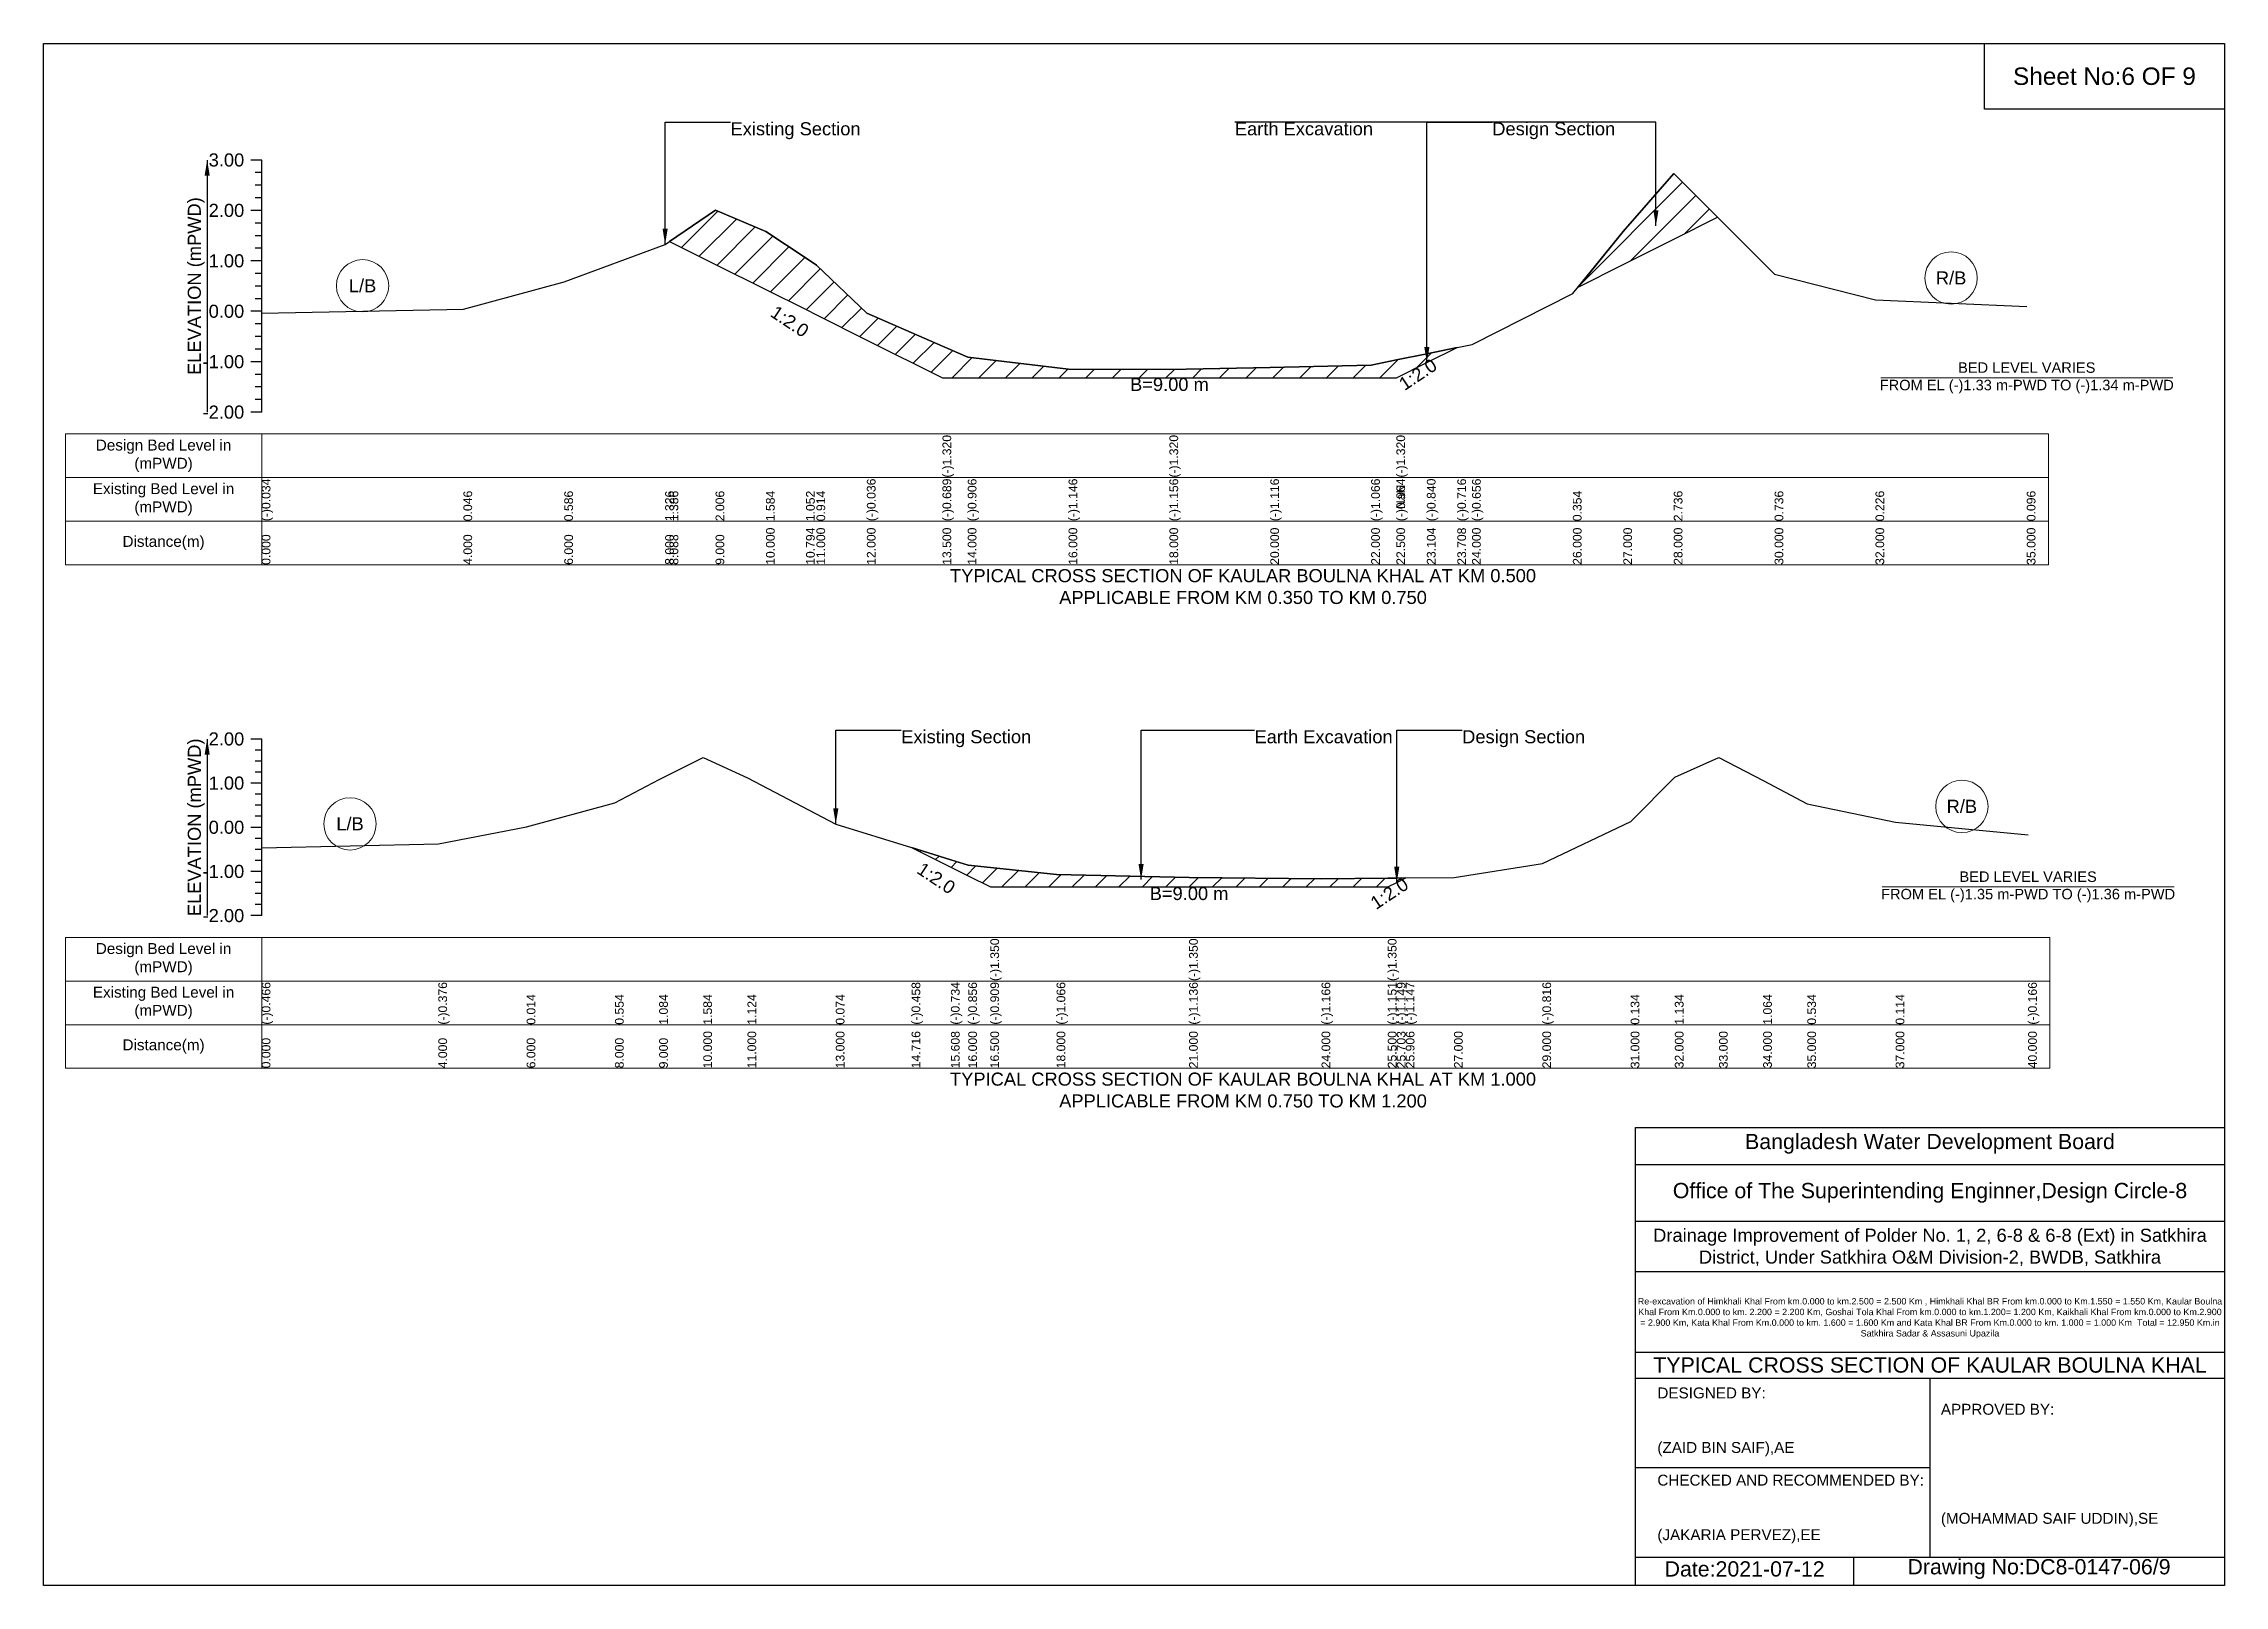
# Model space of a CAD drawing. Header units: inches. Extents: x 91000 to 628000, y -5656 to 0.
# Drawn here: x 330000 to 338000, y -5656 to 0 of the extents above; entities that cross this region are included whole.
import ezdxf

# ---------------------------------------------------------------- set-up
doc = ezdxf.new("R2010")
doc.units = ezdxf.units.IN
doc.header["$LTSCALE"] = 7
doc.header["$MEASUREMENT"] = 0
for name, color, linetype, lineweight in [('Cross section Data Border', 7, 'Continuous', 9), ('Cross Section Labels', 7, 'Continuous', 9), ('Existing_Bed_Level for Xsection', 7, 'Continuous', 25)]:
    doc.layers.add(name, color=color, linetype=linetype, lineweight=lineweight)
doc.styles.get("Standard").update_dxf_attribs({"font": 'arial.ttf'})
doc.dimstyles.get("Standard").update_dxf_attribs({"dimtxt": 0.18, "dimasz": 0.18, "dimexe": 0.18, "dimexo": 0.0625, "dimgap": 0.09, "dimtad": 0, "dimtih": 1, "dimtoh": 1, "dimdec": 4, "dimzin": 0, "dimdsep": 46, "dimtxsty": 'Standard', "dimcen": 0.09, "dimadec": 0, "dimazin": 0, "dimtfac": 1, "dimtdec": 4, "dimtofl": 0, "dimtmove": 0, "dimatfit": 3, "dimfxl": 1, "dimtolj": 1, "dimtzin": 0, "dimarcsym": 0})

msp = doc.modelspace()

# ---------------------------------------------------------------- texts
at = {"attachment_point": 5}
for s, insert, char_height in [('Sheet No:6 OF 9', (337560, -120), 64), ('Bangladesh Water Development Board', (336920, -4036), 56), ('Office of The Superintending Enginner,Design Circle-8', (336920, -4216), 56)]:
    msp.add_mtext(s, dxfattribs=dict(at, insert=insert, char_height=char_height))
for s, insert, char_height, width, attachment_point in [('Drainage Improvement of Polder No. 1, 2, 6-8 & 6-8 (Ext) in Satkhira District, Under Satkhira O&M Division-2, BWDB, Satkhira', (336920, -4416), 48, 2240, 5), ('Re-excavation of Himkhali Khal From km.0.000 to km.2.500 = 2.500 Km , Himkhali Khal BR From km.0.000 to Km.1.550 = 1.550 Km, Kaular Boulna Khal From Km.0.000 to km. 2.200 = 2.200 Km, Goshai Tola Khal From km.0.000 to km.1.200= 1.200 Km, Kaikhali Khal From km.0.000 to Km.2.900 = 2.900 Km, Kata Khal From Km.0.000 to km. 1.600 = 1.600 Km and Kata Khal BR From Km.0.000 to km. 1.000 = 1.000 Km  Total = 12.950 Km.in Satkhira Sadar & Assasuni Upazila', (336920, -4676), 23.4814, 2160, 5), ('TYPICAL CROSS SECTION OF KAULAR BOULNA KHAL', (336920, -4848), 56, 2240, 5), ('DESIGNED BY:^J^J^J(ZAID BIN SAIF),AE', (335920, -5056), 40, 1120, 4), ('APPROVED BY:^J^J^J^J^J^J(MOHAMMAD SAIF UDDIN),SE', (336960, -5216), 40, 1120, 4), ('CHECKED AND RECOMMENDED BY:^J^J^J(JAKARIA PERVEZ),EE', (335920, -5376), 40, 1120, 4), ('Date:2021-07-12', (336240, -5596), 56, 1120, 5), ('Drawing No:DC8-0147-06/9', (337320, -5596), 56, 1760, 5)]:
    msp.add_mtext(s, dxfattribs=dict(insert=insert, char_height=char_height, width=width, attachment_point=attachment_point))
at = {"layer": 'Cross section Data Border', "char_height": 40, "width": 640, "attachment_point": 5}
for s, insert in [('Design Bed Level in (mPWD)', (330440, -1512.1)), ('Existing Bed Level in (mPWD)', (330440, -1672.1)), ('Distance(m)', (330440, -1832.1)), ('Design Bed Level in (mPWD)', (330440, -3359.1)), ('Existing Bed Level in (mPWD)', (330440, -3519.1)), ('Distance(m)', (330440, -3679.1))]:
    msp.add_mtext(s, dxfattribs=dict(at, insert=insert))
at = {"layer": 'Cross Section Labels'}
for s, insert, char_height, attachment_point in [('Existing Section', (332520, -288.4), 48, 1), ('Earth Excavation', (334370, -288.4), 48, 1), ('Design Section', (335314.3, -288.4), 48, 1), ('L/B', (331170, -888.5), 48, 5), ('R/B', (336997.5, -859.9), 48, 5), ('BED LEVEL VARIES ^JFROM EL (-)1.33 m-PWD TO (-)1.34 m-PWD', (337275, -1226.3), 38.4, 5), ('B=9.00 m', (334130, -1226.3), 48, 2), ('TYPICAL CROSS SECTION OF KAULAR BOULNA KHAL AT KM 0.500^JAPPLICABLE FROM KM 0.350 TO KM 0.750', (334400, -1992.1), 48, 5), ('Existing Section', (333146, -2518.7), 48, 1), ('Earth Excavation', (334442, -2518.7), 48, 1), ('Design Section', (335203.9, -2518.7), 48, 1), ('R/B', (337037, -2798.3), 48, 5), ('L/B', (331124, -2862.3), 48, 5), ('BED LEVEL VARIES ^JFROM EL (-)1.35 m-PWD TO (-)1.36 m-PWD', (337280, -3093.8), 38.4, 5), ('B=9.00 m', (334202, -3093.8), 48, 2), ('TYPICAL CROSS SECTION OF KAULAR BOULNA KHAL AT KM 1.000^JAPPLICABLE FROM KM 0.750 TO KM 1.200', (334400, -3839.1), 48, 5)]:
    msp.add_mtext(s, dxfattribs=dict(at, insert=insert, char_height=char_height, attachment_point=attachment_point))
at = {"layer": 'Cross Section Labels', "char_height": 48, "attachment_point": 2}
for insert, rotation in [((332750.7, -999.2), 326.30993), ((335028, -1193.6), 33.69007), ((333288, -3041.8), 326.30993), ((334923.4, -3097.6), 33.69007)]:
    msp.add_mtext('1:2.0', dxfattribs=dict(at, insert=insert, rotation=rotation))
at = {"layer": 'Existing_Bed_Level for Xsection', "char_height": 48, "attachment_point": 6}
for s, insert in [('3.00', (330736, -427.1)), ('2.00', (330736, -612.1)), ('1.00', (330736, -797.1)), ('0.00', (330736, -982.1)), ('-1.00', (330736, -1167.1)), ('-2.00', (330736, -1352.1)), ('2.00', (330736, -2551.1)), ('1.00', (330736, -2713.1)), ('0.00', (330736, -2875.1)), ('-1.00', (330736, -3037.1)), ('-2.00', (330736, -3199.1))]:
    msp.add_mtext(s, dxfattribs=dict(at, insert=insert))
at = {"layer": 'Existing_Bed_Level for Xsection', "rotation": 90}
for s, insert, char_height, attachment_point in [('ELEVATION (mPWD)', (330560, -889.6), 48, 5), ('(-)1.320', (333297.5, -1592.1), 32, 1), ('(-)1.320', (334130, -1592.1), 32, 1), ('(-)1.320', (334962.5, -1592.1), 32, 1), ('(-)0.034', (330800, -1752.1), 32, 1), ('(-)0.036', (333020, -1752.1), 32, 1), ('(-)0.689', (333297.5, -1752.1), 32, 1), ('(-)0.689', (333297.5, -1752.1), 32, 1), ('(-)0.689', (333297.5, -1752.1), 32, 1), ('(-)0.906', (333390, -1752.1), 32, 1), ('(-)1.146', (333760, -1752.1), 32, 1), ('(-)1.156', (334130, -1752.1), 32, 1), ('(-)1.156', (334130, -1752.1), 32, 1), ('(-)1.156', (334130, -1752.1), 32, 1), ('(-)1.116', (334500, -1752.1), 32, 1), ('(-)1.066', (334870, -1752.1), 32, 1), ('(-)0.964', (334962.5, -1752.1), 32, 1), ('(-)0.964', (334962.5, -1752.1), 32, 1), ('(-)0.840', (335074.3, -1752.1), 32, 1), ('(-)0.716', (335186.1, -1752.1), 32, 1), ('(-)0.656', (335240, -1752.1), 32, 1), ('0.046', (331540, -1752.1), 32, 1), ('0.586', (331910, -1752.1), 32, 1), ('1.326', (332280, -1752.1), 32, 1), ('1.386', (332296.3, -1752.1), 32, 1), ('2.006', (332465, -1752.1), 32, 1), ('1.584', (332650, -1752.1), 32, 1), ('1.584', (332650, -1752.1), 32, 1), ('1.052', (332796.9, -1752.1), 32, 1), ('0.914', (332835, -1752.1), 32, 1), ('(-)NaN', (334962.5, -1752.1), 32, 1), ('0.354', (335610, -1752.1), 32, 1), ('2.736', (335980, -1752.1), 32, 1), ('0.736', (336350, -1752.1), 32, 1), ('0.226', (336720, -1752.1), 32, 1), ('0.096', (337275, -1752.1), 32, 1), ('0.000', (330800, -1912.1), 32, 1), ('4.000', (331540, -1912.1), 32, 1), ('6.000', (331910, -1912.1), 32, 1), ('8.000', (332280, -1912.1), 32, 1), ('8.088', (332296.3, -1912.1), 32, 1), ('9.000', (332465, -1912.1), 32, 1), ('10.000', (332650, -1912.1), 32, 1), ('10.794', (332796.9, -1912.1), 32, 1), ('11.000', (332835, -1912.1), 32, 1), ('12.000', (333020, -1912.1), 32, 1), ('13.500', (333297.5, -1912.1), 32, 1), ('13.500', (333297.5, -1912.1), 32, 1), ('13.500', (333297.5, -1912.1), 32, 1), ('14.000', (333390, -1912.1), 32, 1), ('16.000', (333760, -1912.1), 32, 1), ('18.000', (334130, -1912.1), 32, 1), ('18.000', (334130, -1912.1), 32, 1), ('18.000', (334130, -1912.1), 32, 1), ('20.000', (334500, -1912.1), 32, 1), ('22.000', (334870, -1912.1), 32, 1), ('22.500', (334962.5, -1912.1), 32, 1), ('22.500', (334962.5, -1912.1), 32, 1), ('22.500', (334962.5, -1912.1), 32, 1), ('23.104', (335074.3, -1912.1), 32, 1), ('23.708', (335186.1, -1912.1), 32, 1), ('24.000', (335240, -1912.1), 32, 1), ('26.000', (335610, -1912.1), 32, 1), ('27.000', (335795, -1912.1), 32, 1), ('28.000', (335980, -1912.1), 32, 1), ('30.000', (336350, -1912.1), 32, 1), ('32.000', (336720, -1912.1), 32, 1), ('35.000', (337275, -1912.1), 32, 1), ('ELEVATION (mPWD)', (330560, -2875.1), 48, 5), ('(-)1.350', (333473, -3439.1), 32, 1), ('(-)1.350', (334202, -3439.1), 32, 1), ('(-)1.350', (334931, -3439.1), 32, 1), ('(-)0.466', (330800, -3599.1), 32, 1), ('(-)0.376', (331448, -3599.1), 32, 1), ('0.014', (331772, -3599.1), 32, 1), ('0.554', (332096, -3599.1), 32, 1), ('1.084', (332258, -3599.1), 32, 1), ('1.584', (332420, -3599.1), 32, 1), ('1.584', (332420, -3599.1), 32, 1), ('1.124', (332582, -3599.1), 32, 1), ('0.074', (332906, -3599.1), 32, 1), ('(-)0.458', (333184, -3599.1), 32, 1), ('(-)0.734', (333328.5, -3599.1), 32, 1), ('(-)0.856', (333392, -3599.1), 32, 1), ('(-)0.909', (333473, -3599.1), 32, 1), ('(-)0.909', (333473, -3599.1), 32, 1), ('(-)0.909', (333473, -3599.1), 32, 1), ('(-)1.066', (333716, -3599.1), 32, 1), ('(-)1.136', (334202, -3599.1), 32, 1), ('(-)1.136', (334202, -3599.1), 32, 1), ('(-)1.136', (334202, -3599.1), 32, 1), ('(-)1.136', (334202, -3599.1), 32, 1), ('(-)1.166', (334688, -3599.1), 32, 1), ('(-)1.151', (334931, -3599.1), 32, 1), ('(-)1.151', (334931, -3599.1), 32, 1), ('(-)1.151', (334931, -3599.1), 32, 1), ('(-)1.149', (334963.9, -3599.1), 32, 1), ('(-)1.147', (334996.8, -3599.1), 32, 1), ('(-)0.816', (335498, -3599.1), 32, 1), ('0.134', (335822, -3599.1), 32, 1), ('1.134', (335984, -3599.1), 32, 1), ('1.064', (336308, -3599.1), 32, 1), ('0.534', (336470, -3599.1), 32, 1), ('0.114', (336794, -3599.1), 32, 1), ('(-)0.166', (337280, -3599.1), 32, 1), ('0.000', (330800, -3759.1), 32, 1), ('4.000', (331448, -3759.1), 32, 1), ('6.000', (331772, -3759.1), 32, 1), ('8.000', (332096, -3759.1), 32, 1), ('9.000', (332258, -3759.1), 32, 1), ('10.000', (332420, -3759.1), 32, 1), ('11.000', (332582, -3759.1), 32, 1), ('13.000', (332906, -3759.1), 32, 1), ('14.716', (333184, -3759.1), 32, 1), ('15.608', (333328.5, -3759.1), 32, 1), ('16.000', (333392, -3759.1), 32, 1), ('16.500', (333473, -3759.1), 32, 1), ('16.500', (333473, -3759.1), 32, 1), ('16.500', (333473, -3759.1), 32, 1), ('18.000', (333716, -3759.1), 32, 1), ('21.000', (334202, -3759.1), 32, 1), ('21.000', (334202, -3759.1), 32, 1), ('21.000', (334202, -3759.1), 32, 1), ('24.000', (334688, -3759.1), 32, 1), ('25.500', (334931, -3759.1), 32, 1), ('25.500', (334931, -3759.1), 32, 1), ('25.500', (334931, -3759.1), 32, 1), ('25.703', (334963.9, -3759.1), 32, 1), ('25.906', (334996.8, -3759.1), 32, 1), ('27.000', (335174, -3759.1), 32, 1), ('29.000', (335498, -3759.1), 32, 1), ('31.000', (335822, -3759.1), 32, 1), ('32.000', (335984, -3759.1), 32, 1), ('33.000', (336146, -3759.1), 32, 1), ('34.000', (336308, -3759.1), 32, 1), ('35.000', (336470, -3759.1), 32, 1), ('37.000', (336794, -3759.1), 32, 1), ('40.000', (337280, -3759.1), 32, 1)]:
    msp.add_mtext(s, dxfattribs=dict(at, insert=insert, char_height=char_height, attachment_point=attachment_point))

# ---------------------------------------------------------------- hatches: boundary and pattern name
at = {"layer": 'Existing_Bed_Level for Xsection'}
h = msp.add_hatch(dxfattribs=at)
h.set_pattern_fill('ANSI31', color=256, scale=555, style=0)
h.paths.add_polyline_path([(335629.3, -893), (335795, -810.1), (335980, -717.6), (336141.1, -637.1), (335980, -476), (335795, -689.1)])
h = msp.add_hatch(dxfattribs=at)
h.set_pattern_fill('ANSI31', color=256, scale=555, style=0)
h.paths.add_polyline_path([(332296.3, -725.7), (332465, -810.1), (332650, -902.6), (332796.9, -976), (332835, -995.1), (333020, -1087.6), (333297.5, -1226.3), (333390, -1226.3), (333760, -1226.3), (334130, -1226.3), (334500, -1226.3), (334870, -1226.3), (334962.5, -1226.3), (335074.3, -1170.4), (335186.1, -1114.6), (335074.3, -1137.5), (334962.5, -1160.4), (334870, -1179.3), (334500, -1188.6), (334130, -1196), (333760, -1194.2), (333390, -1149.8), (333297.5, -1109.5), (333020, -988.8), (332835, -813), (332796.9, -787.5), (332650, -689.1), (332465, -611)])
h = msp.add_hatch(dxfattribs=at)
h.set_pattern_fill('ANSI31', color=256, scale=486, style=0)
h.paths.add_polyline_path([(333184, -2949.3), (333328.5, -3021.5), (333392, -3053.3), (333473, -3093.8), (333716, -3093.8), (334202, -3093.8), (334688, -3093.8), (334931, -3093.8), (334963.9, -3077.4), (334996.8, -3060.9), (334963.9, -3061.2), (334931, -3061.6), (334688, -3064), (334202, -3059.1), (333716, -3047.8), (333473, -3022.3), (333392, -3013.8), (333328.5, -2994.1)])

# ---------------------------------------------------------------- linework, layer by layer
for points in [[(330000, 0), (338000, 0), (338000, -5656), (330000, -5656)], [(337120, 0), (338000, 0), (338000, -240), (337120, -240)]]:
    msp.add_lwpolyline(points, close=True)
for points in [[(335840, -5656), (335840, -3976), (338000, -3976)], [(335840, -4112), (338000, -4112)], [(335840, -4320), (338000, -4320)], [(335840, -4504), (338000, -4504)], [(335840, -4800), (338000, -4800)], [(335840, -4896), (338000, -4896)], [(336920, -4896), (336920, -5552)], [(335840, -5224), (336920, -5224)], [(335840, -5552), (338000, -5552)], [(336640, -5552), (336640, -5656)]]:
    msp.add_lwpolyline(points)
at = {"layer": 'Cross section Data Border'}
for points in [[(330080, -1432.1), (337355, -1432.1), (337355, -1912.1), (330080, -1912.1)], [(330080, -3279.1), (337360, -3279.1), (337360, -3759.1), (330080, -3759.1)]]:
    msp.add_lwpolyline(points, close=True, dxfattribs=at)
for points in [[(330800, -1432.1), (330800, -1912.1)], [(330080, -1592.1), (337355, -1592.1)], [(330080, -1752.1), (337355, -1752.1)], [(330800, -3279.1), (330800, -3759.1)], [(330080, -3439.1), (337360, -3439.1)], [(330080, -3599.1), (337360, -3599.1)]]:
    msp.add_lwpolyline(points, dxfattribs=at)
at = {"layer": 'Cross Section Labels'}
for points in [[(336739.2, -1226.3), (337810.8, -1226.3)], [(336744.2, -3093.8), (337815.8, -3093.8)]]:
    msp.add_lwpolyline(points, dxfattribs=at)
for centre in [(331170, -888.5), (336997.5, -859.9), (337037, -2798.3), (331124, -2862.3)]:
    msp.add_circle(centre, 96, dxfattribs=at)
at = {"layer": 'Existing_Bed_Level for Xsection'}
for points in [[(330800, -427.1), (330760, -427.1)], [(330800, -473.4), (330776, -473.4)], [(330800, -1352.1), (330800, -1167.1), (330800, -982.1), (330800, -797.1), (330800, -612.1), (330800, -427.1)], [(330800, -988.4), (331540, -973.6), (331910, -873.7), (332280, -736.8), (332296.3, -725.7), (332465, -611), (332650, -689.1), (332796.9, -787.5), (332835, -813), (333020, -988.8), (333297.5, -1109.5), (333297.5, -1109.5), (333390, -1149.8), (333760, -1194.2), (334130, -1196), (334130, -1196), (334500, -1188.6), (334870, -1179.3), (334962.5, -1160.4), (334962.5, -1160.4), (335074.3, -1137.5), (335186.1, -1114.6), (335240, -1103.5), (335610, -916.7), (335795, -689.1), (335980, -476), (336350, -846), (336720, -940.3), (337275, -964.4)], [(330800, -519.6), (330776, -519.6)], [(330800, -612.1), (330760, -612.1)], [(330800, -565.9), (330776, -565.9)], [(330800, -658.4), (330776, -658.4)], [(330800, -704.6), (330776, -704.6)], [(330800, -797.1), (330760, -797.1)], [(330800, -750.9), (330776, -750.9)], [(330800, -843.4), (330776, -843.4)], [(330800, -889.6), (330776, -889.6)], [(330800, -935.9), (330776, -935.9)], [(330800, -982.1), (330760, -982.1)], [(330800, -1028.4), (330776, -1028.4)], [(330800, -1074.6), (330776, -1074.6)], [(330800, -1167.1), (330760, -1167.1)], [(330800, -1120.9), (330776, -1120.9)], [(330800, -1213.4), (330776, -1213.4)], [(330800, -1259.6), (330776, -1259.6)], [(330800, -1352.1), (330760, -1352.1)], [(330800, -1305.9), (330776, -1305.9)], [(330800, -2551.1), (330760, -2551.1)], [(330800, -3199.1), (330800, -3037.1), (330800, -2875.1), (330800, -2713.1), (330800, -2551.1)], [(330800, -2591.6), (330776, -2591.6)], [(330800, -2632.1), (330776, -2632.1)], [(330800, -2950.6), (331448, -2936), (331772, -2872.8), (332096, -2785.4), (332258, -2699.5), (332420, -2618.5), (332582, -2693), (332906, -2863.1), (333184, -2949.3), (333328.5, -2994.1), (333392, -3013.8), (333473, -3022.3), (333473, -3022.3), (333716, -3047.8), (334202, -3059.1), (334202, -3059.1), (334688, -3064), (334931, -3061.6), (334931, -3061.6), (334963.9, -3061.2), (334996.8, -3060.9), (335174, -3059.1), (335498, -3007.3), (335822, -2853.4), (335984, -2691.4), (336146, -2618.5), (336308, -2702.7), (336470, -2788.6), (336794, -2856.6), (337280, -2902)], [(330800, -2713.1), (330760, -2713.1)], [(330800, -2672.6), (330776, -2672.6)], [(330800, -2753.6), (330776, -2753.6)], [(330800, -2794.1), (330776, -2794.1)], [(330800, -2875.1), (330760, -2875.1)], [(330800, -2834.6), (330776, -2834.6)], [(330800, -2915.6), (330776, -2915.6)], [(330800, -2956.1), (330776, -2956.1)], [(330800, -3037.1), (330760, -3037.1)], [(330800, -2996.6), (330776, -2996.6)], [(330800, -3077.6), (330776, -3077.6)], [(330800, -3118.1), (330776, -3118.1)], [(330800, -3199.1), (330760, -3199.1)], [(330800, -3158.6), (330776, -3158.6)]]:
    msp.add_lwpolyline(points, dxfattribs=at)
for points in [[(335629.3, -893), (335795, -810.1), (335980, -717.6), (336141.1, -637.1), (335980, -476), (335795, -689.1)], [(332296.3, -725.7), (332465, -810.1), (332650, -902.6), (332796.9, -976), (332835, -995.1), (333020, -1087.6), (333297.5, -1226.3), (333297.5, -1226.3), (333390, -1226.3), (333760, -1226.3), (334130, -1226.3), (334130, -1226.3), (334500, -1226.3), (334870, -1226.3), (334962.5, -1226.3), (334962.5, -1226.3), (335074.3, -1170.4), (335186.1, -1114.6), (335186.1, -1114.6), (335186.1, -1114.6), (335074.3, -1137.5), (334962.5, -1160.4), (334962.5, -1160.4), (334870, -1179.3), (334500, -1188.6), (334130, -1196), (334130, -1196), (333760, -1194.2), (333390, -1149.8), (333297.5, -1109.5), (333297.5, -1109.5), (333020, -988.8), (332835, -813), (332796.9, -787.5), (332650, -689.1), (332465, -611)], [(333184, -2949.3), (333328.5, -3021.5), (333392, -3053.3), (333473, -3093.8), (333473, -3093.8), (333716, -3093.8), (334202, -3093.8), (334202, -3093.8), (334688, -3093.8), (334931, -3093.8), (334931, -3093.8), (334963.9, -3077.4), (334996.8, -3060.9), (334963.9, -3061.2), (334931, -3061.6), (334931, -3061.6), (334688, -3064), (334202, -3059.1), (334202, -3059.1), (333716, -3047.8), (333473, -3022.3), (333473, -3022.3), (333392, -3013.8), (333328.5, -2994.1)]]:
    msp.add_lwpolyline(points, close=True, dxfattribs=at)

msp.set_redraw_order([(e.dxf.handle, doc.entitydb.next_handle()) for e in msp.query("TEXT MTEXT ATTDEF DIMENSION ARC_DIMENSION")])  # texts and dimensions are drawn at this point

# ---------------------------------------------------------------- leaders
at = {"layer": 'Cross Section Labels', "annotation_type": 0, "has_hookline": 1}
for points, hookline_direction, text_width in [([(332280, -736.8), (332280, -288.4), (332519.9, -288.4)], 0, 467.2), ([(335914.6, -669), (335914.6, -288.4), (334370.1, -288.4)], 1, 497), ([(335074.3, -1170.4), (335074.3, -288.4), (335314.2, -288.4)], 0, 441.2), ([(332906, -2863.1), (332906, -2518.7), (333145.9, -2518.7)], 0, 467.2), ([(334026, -3067), (334026, -2518.7), (334441.9, -2518.7)], 0, 497), ([(334963.9, -3077.4), (334963.9, -2518.7), (335203.8, -2518.7)], 0, 441.2)]:
    msp.add_leader(points, dimstyle='Standard', override={"dimasz": 57.6}, dxfattribs=dict(at, hookline_direction=hookline_direction, text_width=text_width))
at = {"layer": 'Existing_Bed_Level for Xsection'}
for points in [[(330600, -427.1), (330600, -1352.1)], [(330600, -2551.1), (330600, -3199.1)]]:
    msp.add_leader(points, dimstyle='Standard', override={"dimasz": 57.6}, dxfattribs=at)

doc.saveas('drawing.dxf')
